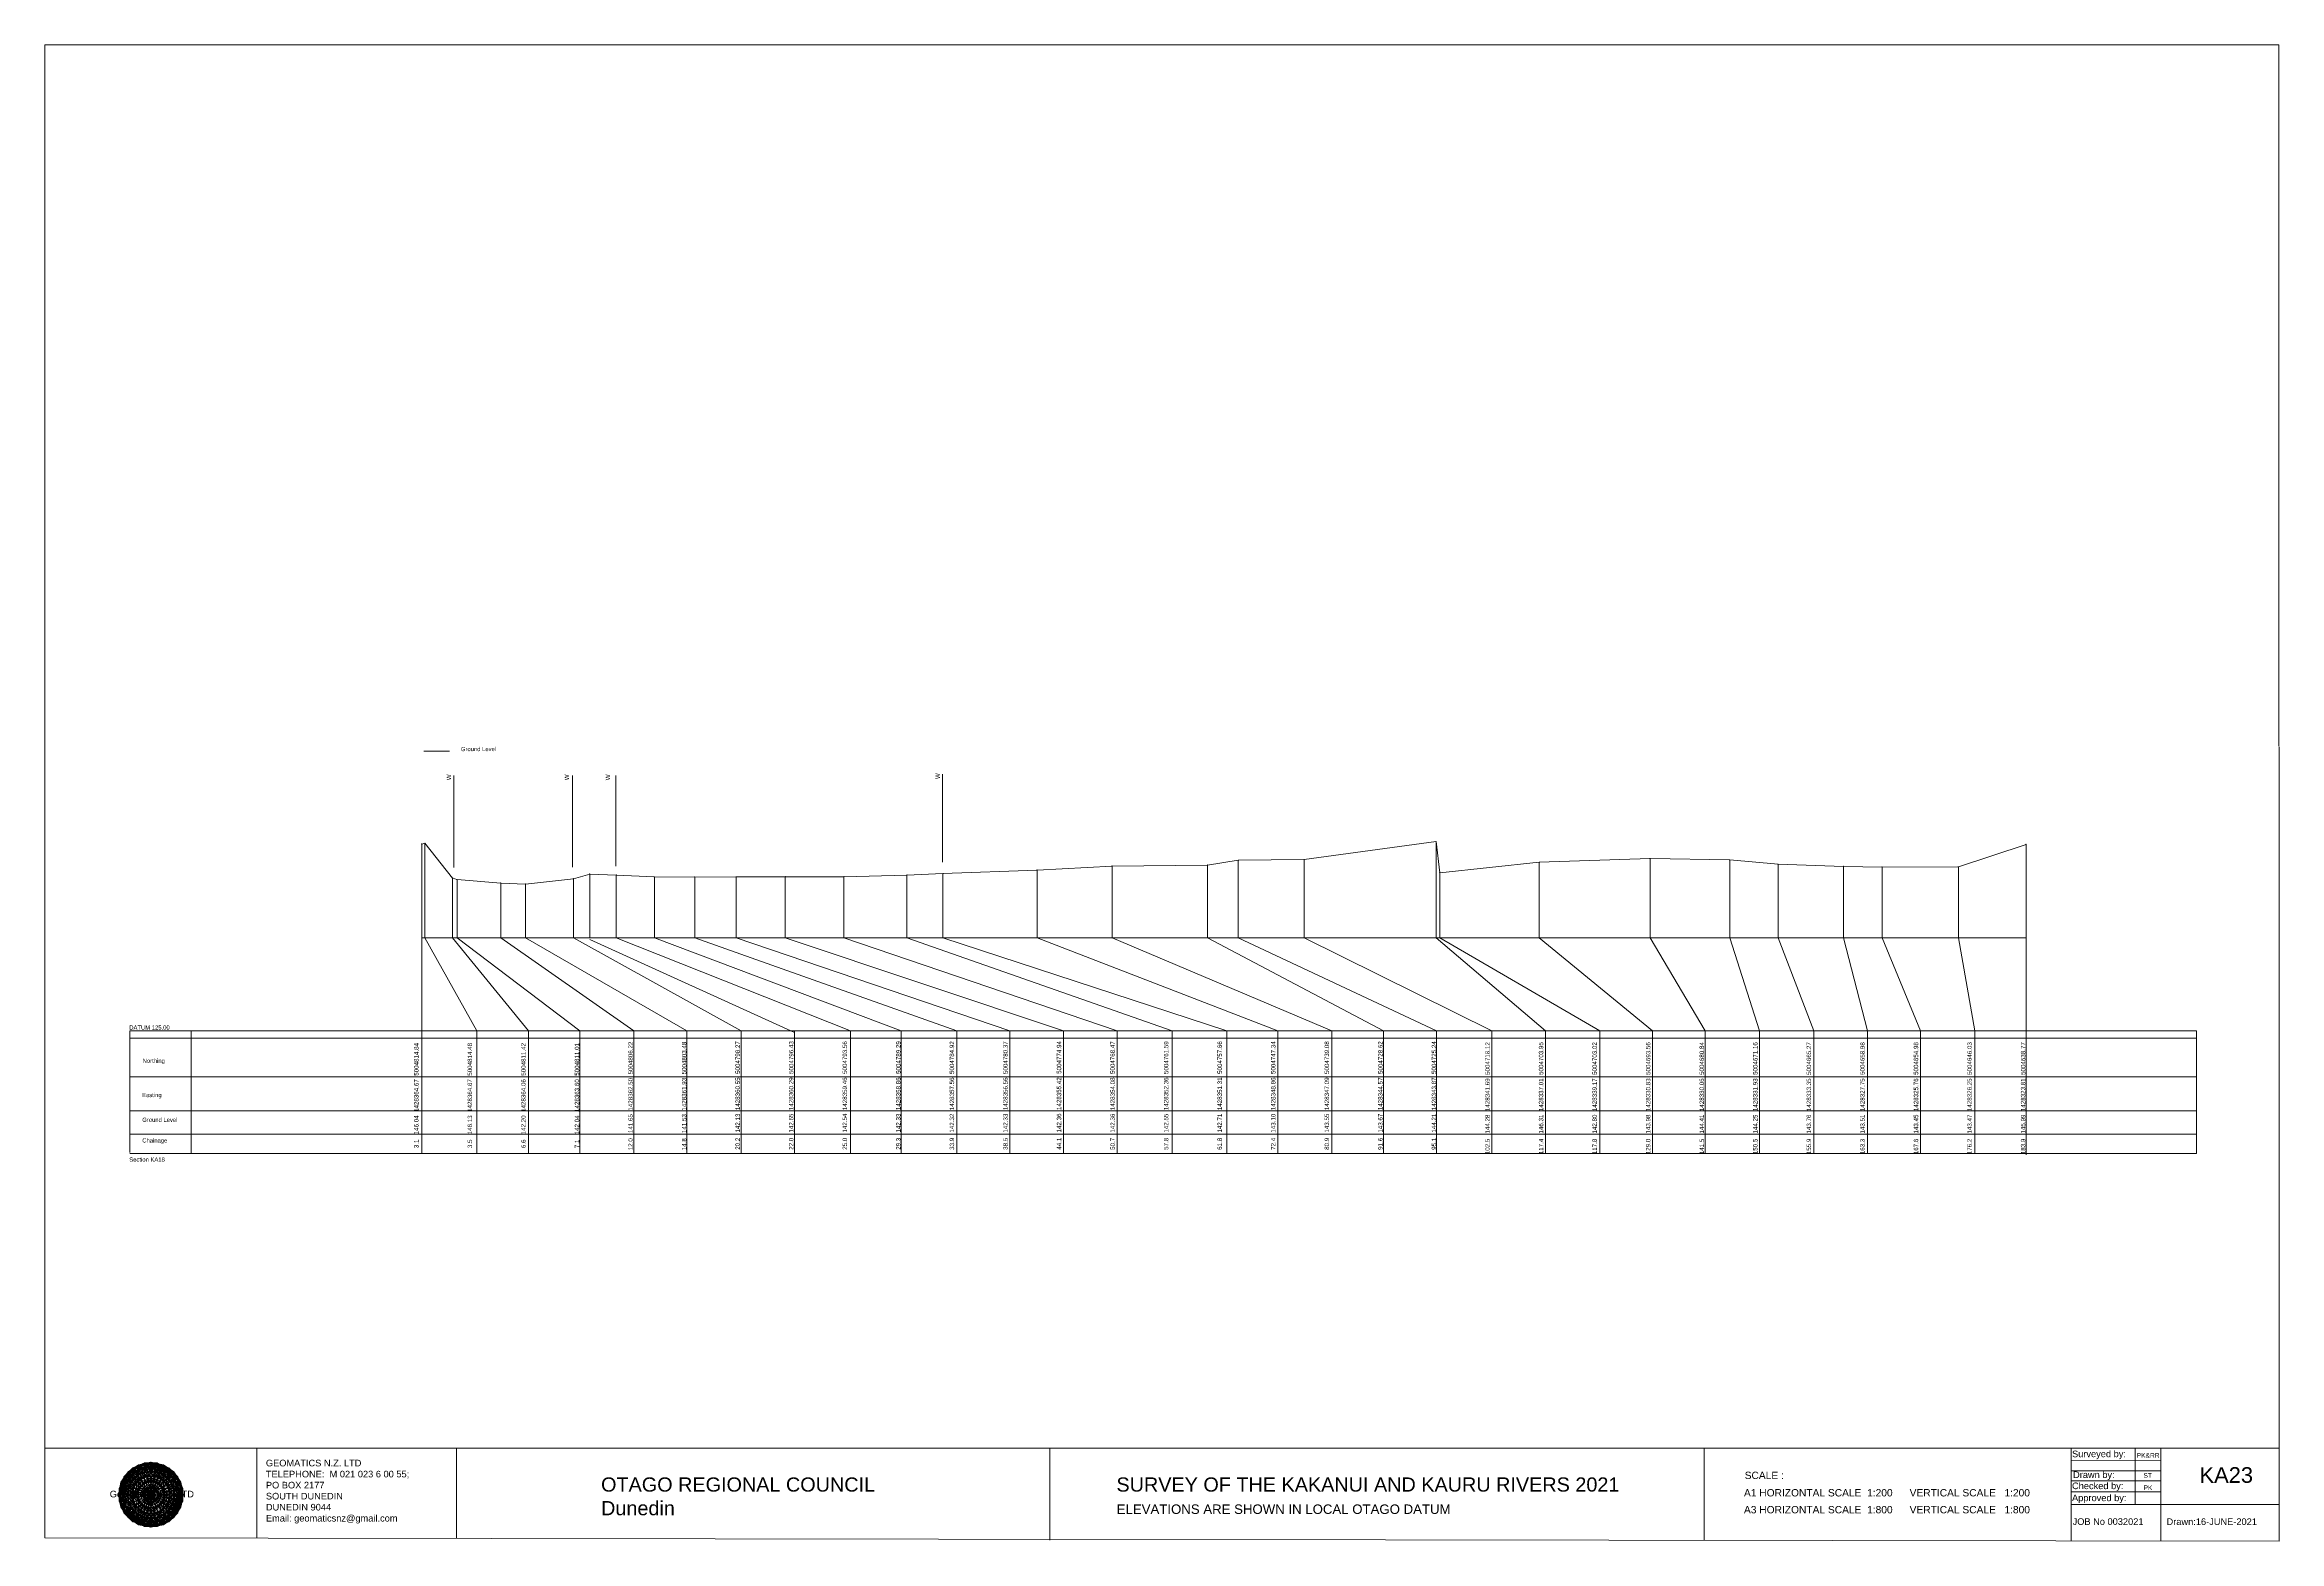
# Model space of a CAD drawing. Header units: millimetres. Extents: x -4102225 to 238817, y -213584 to 852398.
# Drawn here: x -1887556 to -1635779, y 67499 to 236074 of the extents above; entities that cross this region are included whole.
import ezdxf

# ---------------------------------------------------------------- set-up
doc = ezdxf.new("R2010")
doc.units = ezdxf.units.MM
doc.header["$PDMODE"] = 35
doc.header["$PDSIZE"] = 20
doc.layers.get('0').update_dxf_attribs({"lineweight": 0})
doc.layers.add('geo', color=7, linetype='Continuous', lineweight=0)
doc.styles.get("Standard").update_dxf_attribs({"font": 'arial.ttf'})

# ---------------------------------------------------------------- blocks, each defined once
blk = doc.blocks.new('Geomatics_Circle_SPT')
at = {"layer": 'geo', "color": 2, "linetype": 'Continuous', "lineweight": 0}
for p, q in [((0, 25.2), (-25.2, 0)), ((-24.7, 4.9), (-4.9, 24.7)), ((-24.7, -4.9), (4.9, 24.7)), ((-9.7, 23.3), (-23.3, 9.6)), ((9.7, 23.3), (-23.3, -9.7)), ((-21, 14), (-14, 21)), ((-21, -14), (14, 21)), ((0, 0), (-17.8, 17.8)), ((-14, 21), (21, -14)), ((23.3, -9.7), (-9.7, 23.3)), ((-4.9, 24.7), (24.7, -4.9)), ((25.2, 0), (0, 25.2)), ((0, 0), (17.8, 17.8)), ((4.9, 24.7), (24.7, 4.9)), ((23.3, 9.7), (9.7, 23.3)), ((14, 21), (21, 14)), ((17.8, 18.1), (17.8, 18.1)), ((4.9, -24.7), (-24.7, 4.9)), ((-24.7, 0), (0, -24.7)), ((-23.3, 9.7), (9.7, -23.3)), ((14, -21), (-21, 14)), ((0, 0), (-17.8, -17.8)), ((21, 14), (-14, -21)), ((-9.7, -23.3), (23.3, 9.7)), ((24.7, 4.9), (-4.9, -24.7)), ((0, 0), (17.8, -17.8)), ((0, -24.8), (25.2, 0)), ((-4.9, -24.7), (-24.7, -4.9)), ((-23.3, -9.7), (-9.7, -23.3)), ((-14, -21), (-21, -14)), ((24.7, -4.9), (4.9, -24.7)), ((9.7, -23.3), (23.3, -9.7)), ((21, -14), (14, -21)), ((-17.8, -17.8), (-17.8, -17.8)), ((4.9, -24.7), (4.9, -24.7)), ((18.1, -17.8), (18.1, -17.8))]:
    blk.add_line(p, q, dxfattribs=at)
at = {"layer": 'geo', "color": 1, "linetype": 'Continuous', "lineweight": 0}
for p, q in [((-25.2, 0), (9.7, 23.3)), ((-25.2, 0), (-9.6, 23.3)), ((-4.9, 24.8), (-24.7, -4.9)), ((4.9, 24.7), (-24.7, 4.9)), ((14, 21), (-24.7, -4.9)), ((-14, 21), (-24.7, 4.9)), ((-23.3, 9.7), (0, 25.2)), ((-23.3, -9.6), (0, 25.2)), ((-23.3, -9.6), (17.8, 17.8)), ((-23.3, 9.7), (-17.8, 17.9)), ((-23.3, -9.6), (-17.8, 17.9)), ((-23.3, 9.7), (17.8, 17.8)), ((4.9, 24.8), (-21, -14)), ((-4.9, 24.7), (-21, 14)), ((14, 21), (-21, 14)), ((-14, 21), (-21, -14)), ((-17.9, 17.6), (-17.9, 17.6)), ((-17.8, 17.8), (9.7, 23.3)), ((-17.8, 17.8), (-9.6, 23.3)), ((-17.8, -17.8), (9.7, 23.3)), ((-17.8, -17.8), (-9.7, 23.3)), ((-9.7, -23.3), (-17.8, 17.8)), ((-17.8, 17.8), (9.7, -23.3)), ((-17.8, 17.8), (23.3, -9.6)), ((-17.8, 17.8), (23.3, 9.7)), ((4.9, 24.7), (-14, 21)), ((-4.9, 24.7), (-14, -20.9)), ((0, 0), (-14, 21)), ((-14, 21), (-4.9, -24.7)), ((-14, 21), (-14, 21)), ((24.7, -4.9), (-14, 21)), ((21, 14), (-14, 21)), ((-9.8, 23.1), (-9.8, 23.1)), ((-9.7, 23.3), (0, 25.2)), ((-9.7, 23.3), (0, -25.2)), ((-9.7, -23.3), (0, 25.2)), ((-9.6, 23.3), (17.8, -17.8)), ((-9.6, 23.3), (25.2, 0)), ((-9.6, 23.3), (17.8, 17.8)), ((-9.6, -23.3), (17.8, 17.9)), ((0, 0), (-4.9, 24.7)), ((-4.9, 24.7), (-4.9, 24.7)), ((21, -14), (-4.9, 24.7)), ((24.8, 4.9), (-4.9, 24.7)), ((14, 21), (-4.9, 24.7)), ((-0.2, 25.1), (-0.2, 25.1)), ((0, 25.2), (9.7, -23.3)), ((0, 25.2), (23.3, -9.7)), ((0, 25.2), (23.3, 9.7)), ((0, 25.2), (9.7, 23.3)), ((0, 0), (4.9, 24.7)), ((0, -25.2), (9.7, 23.3)), ((0, 0), (14, 21)), ((21, 14), (4.9, 24.8)), ((14, -21), (4.9, 24.7)), ((24.7, -4.9), (4.9, 24.7)), ((4.9, 24.7), (4.9, 24.7)), ((4.9, -24.7), (14, 21)), ((9.4, 23.3), (9.4, 23.3)), ((9.7, 23.3), (17.8, -17.8)), ((9.7, 23.3), (25.2, 0)), ((9.7, 23.3), (17.8, 17.9)), ((17.8, 17.8), (9.7, -23.3)), ((21, -14), (14, 21)), ((24.7, 4.9), (14, 21)), ((14, 21), (14, 21)), ((17.6, 17.9), (17.6, 17.9)), ((17.8, 17.8), (23.3, -9.7)), ((17.8, 17.8), (23.3, 9.7)), ((-25.2, 0), (23.3, 9.7)), ((-25.2, 0), (-23.3, 9.7)), ((-23.3, -9.7), (-25.2, 0)), ((-9.6, -23.3), (-25.2, 0)), ((9.7, -23.3), (-25.2, 0)), ((21, 14), (-24.7, 4.9)), ((-21, 14), (-24.7, -4.9)), ((0, 0), (-24.7, 4.9)), ((-24.7, 4.9), (-21, -14)), ((-24.7, 4.9), (-4.9, -24.7)), ((-24.7, 4.9), (14, -21)), ((-24.7, 4.9), (-24.7, 4.9)), ((0, 0), (-24.7, -4.9)), ((-17.8, -17.8), (-23.3, 9.7)), ((0, -25.2), (-23.3, 9.7)), ((-23.3, 9.7), (17.8, -17.8)), ((-23.3, 9.7), (25.2, 0)), ((-23.3, 9.4), (-23.3, 9.4)), ((-23.3, -9.7), (25.2, 0)), ((0, 0), (-21, 14)), ((-21, 14), (-14, -21)), ((-21, 14), (4.9, -24.7)), ((-21, 14), (-21, 14)), ((24.7, 4.9), (-21, 14)), ((0, 0), (-21, -14)), ((-17.8, -17.8), (23.3, 9.7)), ((-14, -21), (24.7, 4.9)), ((0, 0), (-14, -21)), ((25.2, 0), (-9.6, -23.3)), ((-4.9, -24.7), (21, 14)), ((0, 0), (-4.9, -24.7)), ((0, 0), (21, 14)), ((23.3, 9.7), (0, -25.2)), ((0, 0), (24.8, 4.9)), ((0, 0), (4.9, -24.7)), ((0, 0), (14, -21)), ((0, 0), (21, -14)), ((0, 0), (24.8, -4.9)), ((4.9, -24.7), (24.7, 4.9)), ((25.2, 0), (9.7, -23.3)), ((14, -21), (21, 14)), ((23.3, 9.7), (17.8, -17.8)), ((24.7, -4.9), (21, 14)), ((21, 14), (21, 14)), ((21, -14), (24.7, 4.9)), ((23.1, 9.8), (23.1, 9.8)), ((23.3, 9.7), (25.2, 0)), ((25.2, 0), (23.3, -9.6)), ((24.7, 4.9), (24.7, 4.9)), ((25.1, 0.2), (25.1, 0.2)), ((-25.2, 0), (23.3, -9.7)), ((-25.1, -0.2), (-25.1, -0.2)), ((-24.7, -4.9), (-24.7, -4.9)), ((-24.7, -4.9), (-14, -21)), ((-24.7, -4.9), (4.9, -24.7)), ((-24.7, -4.9), (21, -14)), ((-17.8, -17.8), (-23.3, -9.7)), ((0, -25.2), (-23.3, -9.6)), ((17.8, -17.8), (-23.3, -9.6)), ((-23.1, -9.8), (-23.1, -9.8)), ((-21, -14), (24.7, -4.9)), ((-21, -14), (-21, -14)), ((-21, -14), (-4.9, -24.7)), ((-21, -14), (14, -21)), ((23.3, -9.7), (-17.8, -17.8)), ((-14, -21), (21, -14)), ((-4.9, -24.7), (24.7, -4.9)), ((23.3, -9.6), (0, -25.2)), ((4.9, -24.7), (21, -14)), ((14, -21), (24.7, -4.9)), ((23.3, -9.6), (17.8, -17.8)), ((21, -14), (21, -14)), ((23.3, -9.4), (23.3, -9.4)), ((24.7, -4.9), (24.7, -4.9)), ((-9.6, -23.3), (-17.8, -17.8)), ((9.7, -23.3), (-17.8, -17.8)), ((-17.6, -17.9), (-17.6, -17.9)), ((-14, -21), (-14, -21)), ((-14, -21), (4.9, -24.7)), ((17.8, -17.8), (-9.7, -23.3)), ((0, -25.2), (-9.7, -23.3)), ((-9.4, -23.3), (-9.4, -23.3)), ((-4.9, -24.7), (14, -21)), ((-4.9, -24.7), (-4.9, -24.7)), ((9.7, -23.3), (0, -25.2)), ((0.2, -25.1), (0.2, -25.1)), ((4.9, -24.7), (4.9, -24.7)), ((17.8, -17.8), (9.7, -23.3)), ((9.8, -23.1), (9.8, -23.1)), ((14, -21), (14, -21)), ((17.9, -17.6), (17.9, -17.6))]:
    blk.add_line(p, q, dxfattribs=at)
at = {"layer": 'geo', "color": 114, "linetype": 'Continuous', "lineweight": 0}
for p, q in [((17.9, 17.8), (-25.2, 0)), ((-24.7, 4.9), (14, 21)), ((9.7, 23.3), (-23.3, 9.7)), ((-20.9, 14), (4.9, 24.7)), ((0, 25.2), (-17.8, 17.8)), ((-17.8, 17.8), (0, -25.2)), ((-14, 21), (-4.9, 24.7)), ((4.9, -24.7), (-14, 21)), ((0, 0), (-9.7, 23.3)), ((-4.9, 24.7), (14, -21)), ((17.8, -17.8), (0, 25.2)), ((0, 0), (9.7, 23.3)), ((4.9, 24.7), (21, -14)), ((23.3, -9.7), (9.7, 23.3)), ((14, 21), (24.7, -4.9)), ((25.2, 0), (17.8, 17.8)), ((-24.7, -4.9), (21, 14)), ((-14, -21), (-24.7, 4.9)), ((0, 0), (-23.3, 9.7)), ((-23.3, 9.7), (-9.7, -23.3)), ((0, 0), (-23.3, -9.7)), ((-4.9, -24.7), (-21, 14)), ((24.8, 4.9), (-20.9, -14)), ((0, 0), (-9.7, -23.3)), ((0, 0), (23.3, 9.7)), ((0, 0), (9.7, -23.3)), ((0, 0), (23.3, -9.7)), ((21, 14), (24.7, 4.9)), ((-25.2, 0), (-17.8, -17.8)), ((-21, -14), (-24.7, -4.9)), ((-17.8, -17.8), (25.2, 0)), ((24.8, -4.9), (-14, -21)), ((-9.6, -23.3), (23.3, -9.7)), ((21, -14), (-4.9, -24.8)), ((0, -25.2), (17.9, -17.8)), ((14, -21), (4.9, -24.8))]:
    blk.add_line(p, q, dxfattribs=at)
at = {"layer": 'geo', "color": 250, "linetype": 'Continuous', "lineweight": 0}
for p, q in [((-17.8, 17.8), (17.8, 17.8)), ((-17.8, -17.8), (-17.8, 17.8)), ((-14, 21), (-14, 21)), ((14, 21), (-14, 21)), ((-14, 20.9), (-14, -21)), ((-9.7, 23.3), (9.7, 23.3)), ((-9.7, -23.3), (-9.7, 23.3)), ((-4.9, 24.7), (4.9, 24.7)), ((-4.9, 24.7), (-4.9, -24.7)), ((0, 0), (0, 25.2)), ((4.9, 24.7), (4.9, -24.7)), ((9.7, -23.3), (9.7, 23.3)), ((14, 21), (14, -21)), ((17.8, -17.8), (17.8, 17.8)), ((0, 0), (-25.2, 0)), ((24.7, 4.9), (-24.7, 4.9)), ((-24.7, 4.9), (-24.7, -4.9)), ((-23.3, 9.7), (23.3, 9.7)), ((-23.3, 9.7), (-23.3, 9.7)), ((-23.3, -9.7), (-23.3, 9.7)), ((21, 14), (-21, 14)), ((-21, 14), (-21, -14)), ((0, 0), (0, -25.2)), ((0, 0), (25.2, 0)), ((21, 14), (21, 14)), ((21, -14), (21, 14)), ((23.3, 9.7), (23.3, -9.7)), ((24.7, 4.9), (24.7, 4.9)), ((24.7, -4.9), (24.7, 4.9)), ((-24.7, -4.9), (24.7, -4.9)), ((23.3, -9.7), (-23.3, -9.7)), ((-21, -14), (21, -14)), ((17.8, -17.8), (-17.8, -17.8)), ((-14, -21), (14, -21)), ((9.7, -23.3), (-9.7, -23.3)), ((-4.9, -24.7), (4.9, -24.7))]:
    blk.add_line(p, q, dxfattribs=at)
blk = doc.blocks.new('GeomaticsNZ TITLE BLOCK')
at = {"color": 7, "linetype": 'Continuous', "lineweight": 0}
for p, q in [((0, 94.9), (0, 1579.2)), ((0, 1579.2), (2363.4, 1579.2)), ((2363.4, 1579.2), (2364, 94.9)), ((2364, 94.9), (0, 94.9)), ((0, 94.9), (0, 0)), ((15.9, 94.9), (2364, 94.9)), ((224.3, 95.2), (224.3, -0.3)), ((2364, 94.9), (382.6, 94.9)), ((435.8, 95.2), (435.8, -0.7)), ((1063.4, 94.9), (1063.4, -2.4)), ((1755.4, 94.9), (1755.4, -2.6)), ((2143.9, 94.9), (2143.7, -3)), ((2211.5, 94.9), (2211.5, 36.1)), ((2238.6, 94.8), (2238.6, -3.2)), ((2364, -3.5), (2364, 94.9)), ((2143.9, 81.9), (2238.6, 81.7)), ((2143.9, 71), (2238.6, 71)), ((2143.6, 60.4), (2238.6, 60.4)), ((2143.8, 48.6), (2238.6, 48.6)), ((2143.8, 35.4), (2364, 35.3)), ((0, 0), (2364, -3.5))]:
    blk.add_line(p, q, dxfattribs=at)
at = {"color": 7, "linetype": 'Continuous', "lineweight": 0, "xscale": 1.36, "yscale": 1.36, "zscale": 1.36}
blk.add_blockref('Geomatics_Circle_SPT', (112.4, 45.7), dxfattribs=at)
at = {"color": 7, "linetype": 'Continuous', "lineweight": 0}
for s, p in [('PK&RR', (2213.2, 84.8)), ('ST', (2220.3, 63.6)), ('PK', (2220.4, 50.6))]:
    blk.add_text(s, height=5, dxfattribs=at).set_placement(p)
at = {"color": 7, "linetype": 'Continuous', "lineweight": 0, "attachment_point": 1}
for s, width, heights, insert, char_height in [('{\\C256;GEOMATICS N.Z. LTD                   \\PTELEPHONE:  M 021 023 6 00 55;\\PPO BOX 2177\\PSOUTH DUNEDIN\\PDUNEDIN 9044\\PEmail: geomaticsnz@gmail.com}', 3535.727, [94.7], (234, 82.7), 7), ('{\\C256;Surveyed by:}', 3535.727, [0], (2144.7, 92.4), 7), ('{\\C256;Geomatics N.Z. LTD                   }', 125.079, [15.8], (68.8, 49.9), 7), ('{\\C256;OTAGO REGIONAL COUNCIL\\PDunedin}', 3535.727, [0], (588.6, 64), 15), ('{\\C256;SURVEY OF THE KAKANUI AND KAURU RIVERS 2021}', 3535.727, [0], (1133.8, 64), 15), ('{\\C256;Checked by:}', 3535.727, [0], (2144.7, 58.6), 7), ('{\\C256;Drawn by:}', 3535.727, [0], (2145.8, 70.4), 7), ('{\\C256;ELEVATIONS ARE SHOWN IN LOCAL OTAGO DATUM}', 3535.727, [0], (1134.1, 35.4), 10), ('{\\C256;Approved by:}', 3535.727, [0], (2144.7, 45.9), 7), ('{\\C256;JOB No 0032021}', 3535.727, [0], (2145.3, 20.8), 7), ('{\\C256;Drawn:16-JUNE-2021}', 3535.727, [0], (2244.7, 20.7), 7)]:
    blk.add_mtext_dynamic_manual_height_columns(s, width=width, gutter_width=159, heights=heights, dxfattribs=dict(at, insert=insert, char_height=char_height))

msp = doc.modelspace()

# ---------------------------------------------------------------- linework, layer by layer
at = {"color": 1, "lineweight": 0}
msp.add_line((-1844854, 156500), (-1841947, 156500), dxfattribs=at)
at = {"color": 7, "lineweight": 0}
for p, q in [((-1841472, 143410), (-1841472, 153769)), ((-1828069, 143414), (-1828069, 153766)), ((-1823205, 143556), (-1823205, 153766)), ((-1786408, 143988), (-1786408, 153901)), ((-1877958, 125000), (-1877958, 124453)), ((-1871055, 125000), (-1871055, 111176)), ((-1645096, 125000), (-1645096, 111176))]:
    msp.add_line(p, q, dxfattribs=at)
at = {"lineweight": 0}
for p, q in [((-1845066, 146037), (-1845066, 111176)), ((-1844713, 146127), (-1844713, 135486)), ((-1730781, 146309), (-1730781, 135486)), ((-1767294, 143549), (-1767294, 135486)), ((-1756535, 143669), (-1756535, 135486)), ((-1753084, 144209), (-1753084, 135486)), ((-1745655, 144279), (-1745655, 135486)), ((-1719160, 143979), (-1719160, 135486)), ((-1706672, 144409), (-1706672, 135486)), ((-1697704, 144250), (-1697704, 135486)), ((-1692252, 143760), (-1692252, 135486)), ((-1664318, 145990), (-1664318, 111048)), ((-1841593, 142197), (-1841593, 135486)), ((-1836179, 141647), (-1836179, 135486)), ((-1833381, 141527), (-1833381, 135486)), ((-1826143, 142648), (-1826143, 135486)), ((-1818864, 142328), (-1818864, 135486)), ((-1814314, 142318), (-1814314, 135486)), ((-1809656, 142328), (-1809656, 135486)), ((-1804109, 142358), (-1804109, 135486)), ((-1797503, 142358), (-1797503, 135486)), ((-1790412, 142548), (-1790412, 135486)), ((-1775740, 143098), (-1775740, 135486)), ((-1730376, 142799), (-1730376, 135486)), ((-1684894, 143510), (-1684894, 135486)), ((-1680540, 143450), (-1680540, 135486)), ((-1671940, 143470), (-1671940, 135486)), ((-1845066, 135486), (-1664318, 135486)), ((-1844713, 135486), (-1838877, 125000)), ((-1841593, 135486), (-1833062, 125000)), ((-1836179, 135486), (-1821186, 125000)), ((-1833381, 135486), (-1815211, 125000)), ((-1826143, 135283), (-1803072, 124797)), ((-1818864, 135486), (-1791063, 125000)), ((-1814314, 135486), (-1784769, 125000)), ((-1809656, 135486), (-1778816, 125000)), ((-1804109, 135486), (-1772767, 125000)), ((-1797503, 135486), (-1766721, 125000)), ((-1790412, 135486), (-1760523, 125000)), ((-1775740, 135486), (-1748617, 125000)), ((-1767294, 135486), (-1742528, 125000)), ((-1756535, 135486), (-1736721, 125000)), ((-1753084, 135486), (-1730739, 125000)), ((-1745655, 135486), (-1724492, 125000)), ((-1730781, 135486), (-1718468, 125000)), ((-1730376, 135486), (-1712324, 125000)), ((-1719160, 135486), (-1706405, 125000)), ((-1706672, 135486), (-1700474, 125000)), ((-1697704, 135486), (-1694329, 125000)), ((-1692252, 135486), (-1688212, 125000)), ((-1684894, 135486), (-1682168, 125000)), ((-1680540, 135486), (-1676190, 125000)), ((-1671940, 135486), (-1670083, 125000)), ((-1877958, 125000), (-1645096, 125000)), ((-1877958, 124154), (-1645096, 124154)), ((-1838877, 111176), (-1838877, 125000)), ((-1827260, 111176), (-1827260, 125000)), ((-1821186, 111176), (-1821186, 125000)), ((-1815211, 111176), (-1815211, 125000)), ((-1803072, 111176), (-1803072, 125000)), ((-1791063, 111176), (-1791063, 125000)), ((-1784769, 111176), (-1784769, 125000)), ((-1778816, 111176), (-1778816, 125000)), ((-1772767, 111176), (-1772767, 125000)), ((-1766721, 111176), (-1766721, 125000)), ((-1760523, 111176), (-1760523, 125000)), ((-1748617, 111176), (-1748617, 125000)), ((-1742528, 111176), (-1742528, 125000)), ((-1736721, 111176), (-1736721, 125000)), ((-1730739, 111176), (-1730739, 125000)), ((-1724492, 111176), (-1724492, 125000)), ((-1718468, 111176), (-1718468, 125000)), ((-1712324, 111176), (-1712324, 125000)), ((-1706405, 111176), (-1706405, 125000)), ((-1700474, 111176), (-1700474, 125000)), ((-1694329, 111176), (-1694329, 125000)), ((-1688212, 111176), (-1688212, 125000)), ((-1682168, 111176), (-1682168, 125000)), ((-1676190, 111176), (-1676190, 125000)), ((-1670083, 111176), (-1670083, 125000)), ((-1877958, 119828), (-1645096, 119828)), ((-1877958, 115970), (-1645096, 115970)), ((-1877958, 113366), (-1645096, 113366)), ((-1877958, 111176), (-1645096, 111176))]:
    msp.add_line(p, q, dxfattribs=at)
at = {"color": 7, "lineweight": 0, "transparency": 33554687}
msp.add_line((-1877958, 124453), (-1877958, 111303), dxfattribs=at)
msp.add_line((-1833062, 125000), (-1833062, 111176))
at = {"color": 1}
msp.add_lwpolyline([(-1845066, 146037), (-1844713, 146127), (-1841593, 142197), (-1841093, 142037), (-1836179, 141647), (-1833381, 141527), (-1827993, 142128), (-1826143, 142648), (-1823159, 142538), (-1818864, 142328), (-1814314, 142318), (-1809656, 142328), (-1804109, 142358), (-1797503, 142358), (-1790412, 142548), (-1786347, 142708), (-1775740, 143098), (-1767294, 143549), (-1756535, 143669), (-1753084, 144209), (-1745655, 144279), (-1730781, 146309), (-1730376, 142799), (-1719160, 143979), (-1706672, 144409), (-1697704, 144250), (-1692252, 143760), (-1684894, 143510), (-1680540, 143450), (-1671940, 143470), (-1664318, 145990)], dxfattribs=at)
msp.add_lwpolyline([(-1841093, 142037), (-1841093, 135486), (-1827260, 125000)])
at = {"lineweight": 0}
for points in [[(-1827993, 142128), (-1827993, 135486), (-1809070, 125000), (-1809070, 111176)], [(-1823159, 142538), (-1823159, 135486), (-1796783, 125000), (-1796783, 111176)], [(-1786347, 142708), (-1786347, 135486), (-1754371, 125000), (-1754371, 111176)]]:
    msp.add_lwpolyline(points, dxfattribs=at)
at = {"color": 7, "lineweight": 0}
for p in [(-1845066, 146037), (-1844713, 146127), (-1730781, 146309), (-1767294, 143549), (-1756535, 143669), (-1753084, 144209), (-1745655, 144279), (-1719160, 143979), (-1706672, 144409), (-1697704, 144250), (-1692252, 143760), (-1684894, 143510), (-1664318, 145990), (-1841593, 142197), (-1841093, 142037), (-1836179, 141647), (-1833381, 141527), (-1827993, 142128), (-1826143, 142648), (-1823159, 142538), (-1818864, 142328), (-1814314, 142318), (-1809656, 142328), (-1804109, 142358), (-1797503, 142358), (-1790412, 142548), (-1786347, 142708), (-1775740, 143098), (-1730376, 142799), (-1680540, 143450), (-1671940, 143470)]:
    msp.add_point(p, dxfattribs=at)

# ---------------------------------------------------------------- block references
at = {"color": 7, "lineweight": 0, "xscale": 106.5053773992074, "yscale": 106.5053773992074, "zscale": 106.5053773992074}
msp.add_blockref('GeomaticsNZ TITLE BLOCK', (-1887556, 67877), dxfattribs=at)

# ---------------------------------------------------------------- texts
at = {"color": 7, "lineweight": 0, "transparency": 33554687}
for s, height, p in [('Ground Level', 473.07, (-1840661, 156500)), ('DATUM 125.00', 473.07, (-1878025, 125136)), ('Northing', 473.1, (-1876514, 121387)), ('Easting', 473.1, (-1876583, 117528)), ('Ground Level', 473.07, (-1876565, 114739)), ('Chainage', 473.1, (-1876563, 112414)), ('Section KA18', 473.07, (-1878025, 110258))]:
    msp.add_text(s, height=height, dxfattribs=at).set_placement(p)
at = {"lineweight": 0}
for s, p in [('  3.1   146.04  1428364.67  5004814.84', (-1845436, 111396)), ('  3.5   146.13  1428364.67  5004814.48', (-1839401, 111396)), ('  6.6   142.20  1428364.06  5004811.42', (-1833366, 111399)), ('  7.1   142.04  1428363.60  5004811.01', (-1827332, 111392)), (' 12.0   141.65  1428362.50  5004806.22', (-1821297, 111349)), (' 14.8   141.53  1428361.93  5004803.48', (-1815262, 111349)), (' 20.2   142.13  1428360.55  5004798.27', (-1809228, 111404)), (' 22.0   142.65  1428360.29  5004796.43', (-1803193, 111404)), (' 25.0   142.54  1428359.46  5004793.56', (-1797158, 111404)), (' 29.3   142.33  1428358.86  5004789.29', (-1791124, 111404)), (' 33.9   142.32  1428357.56  5004784.92', (-1785089, 111396)), (' 38.5   142.33  1428356.56  5004780.37', (-1779055, 111396)), (' 44.1   142.36  1428355.42  5004774.94', (-1773020, 111416)), (' 50.7   142.36  1428354.08  5004768.47', (-1766985, 111396)), (' 57.8   142.55  1428352.36  5004761.59', (-1760951, 111396)), (' 61.8   142.71  1428351.31  5004757.66', (-1754916, 111399)), (' 72.4   143.10  1428348.86  5004747.34', (-1748881, 111392)), (' 80.9   143.55  1428347.09  5004739.08', (-1742847, 111397)), (' 91.6   143.67  1428344.57  5004728.62', (-1736812, 111396)), (' 95.1   144.21  1428343.87  5004725.24', (-1730777, 111396)), ('102.5   144.28  1428341.69  5004718.12', (-1724743, 111100)), ('117.4   146.31  1428337.01  5004703.95', (-1718708, 111100)), ('117.8   142.80  1428339.17  5004703.02', (-1712673, 111100)), ('129.0   143.98  1428330.83  5004693.56', (-1706639, 111100)), ('141.5   144.41  1428330.06  5004680.84', (-1700604, 111100)), ('150.5   144.25  1428331.93  5004671.16', (-1694569, 111100)), ('155.9   143.76  1428333.35  5004665.27', (-1688535, 111100)), ('163.3   143.51  1428327.75  5004658.98', (-1682500, 111100)), ('167.6   143.45  1428325.76  5004654.98', (-1676465, 111100)), ('176.2   143.47  1428326.25  5004646.03', (-1670431, 111100)), ('183.9   145.99  1428323.81  5004638.77', (-1664396, 111100))]:
    msp.add_text(s, height=500, rotation=90, dxfattribs=at).set_placement(p)
at = {"color": 7, "lineweight": 0}
for s, height, p in [('KA23', 1764.8, (-1644768, 74084)), ('A1 HORIZONTAL SCALE  1:200      VERTICAL SCALE   1:200 ', 823.57, (-1696097, 72554)), ('SCALE :  ', 823.6, (-1696015, 74514)), ('A3 HORIZONTAL SCALE  1:800      VERTICAL SCALE   1:800', 823.57, (-1696097, 70650))]:
    msp.add_text(s, height=height, dxfattribs=at).set_placement(p)
at = {"color": 7, "lineweight": 0, "char_height": 500, "attachment_point": 1, "rotation": 90}
for insert in [(-1842260, 153227), (-1828981, 153224), (-1824345, 153224), (-1787196, 153359)]:
    msp.add_mtext_dynamic_manual_height_columns('W', width=4277.93, gutter_width=12.5, heights=[0], dxfattribs=dict(at, insert=insert))

doc.saveas('drawing.dxf')
